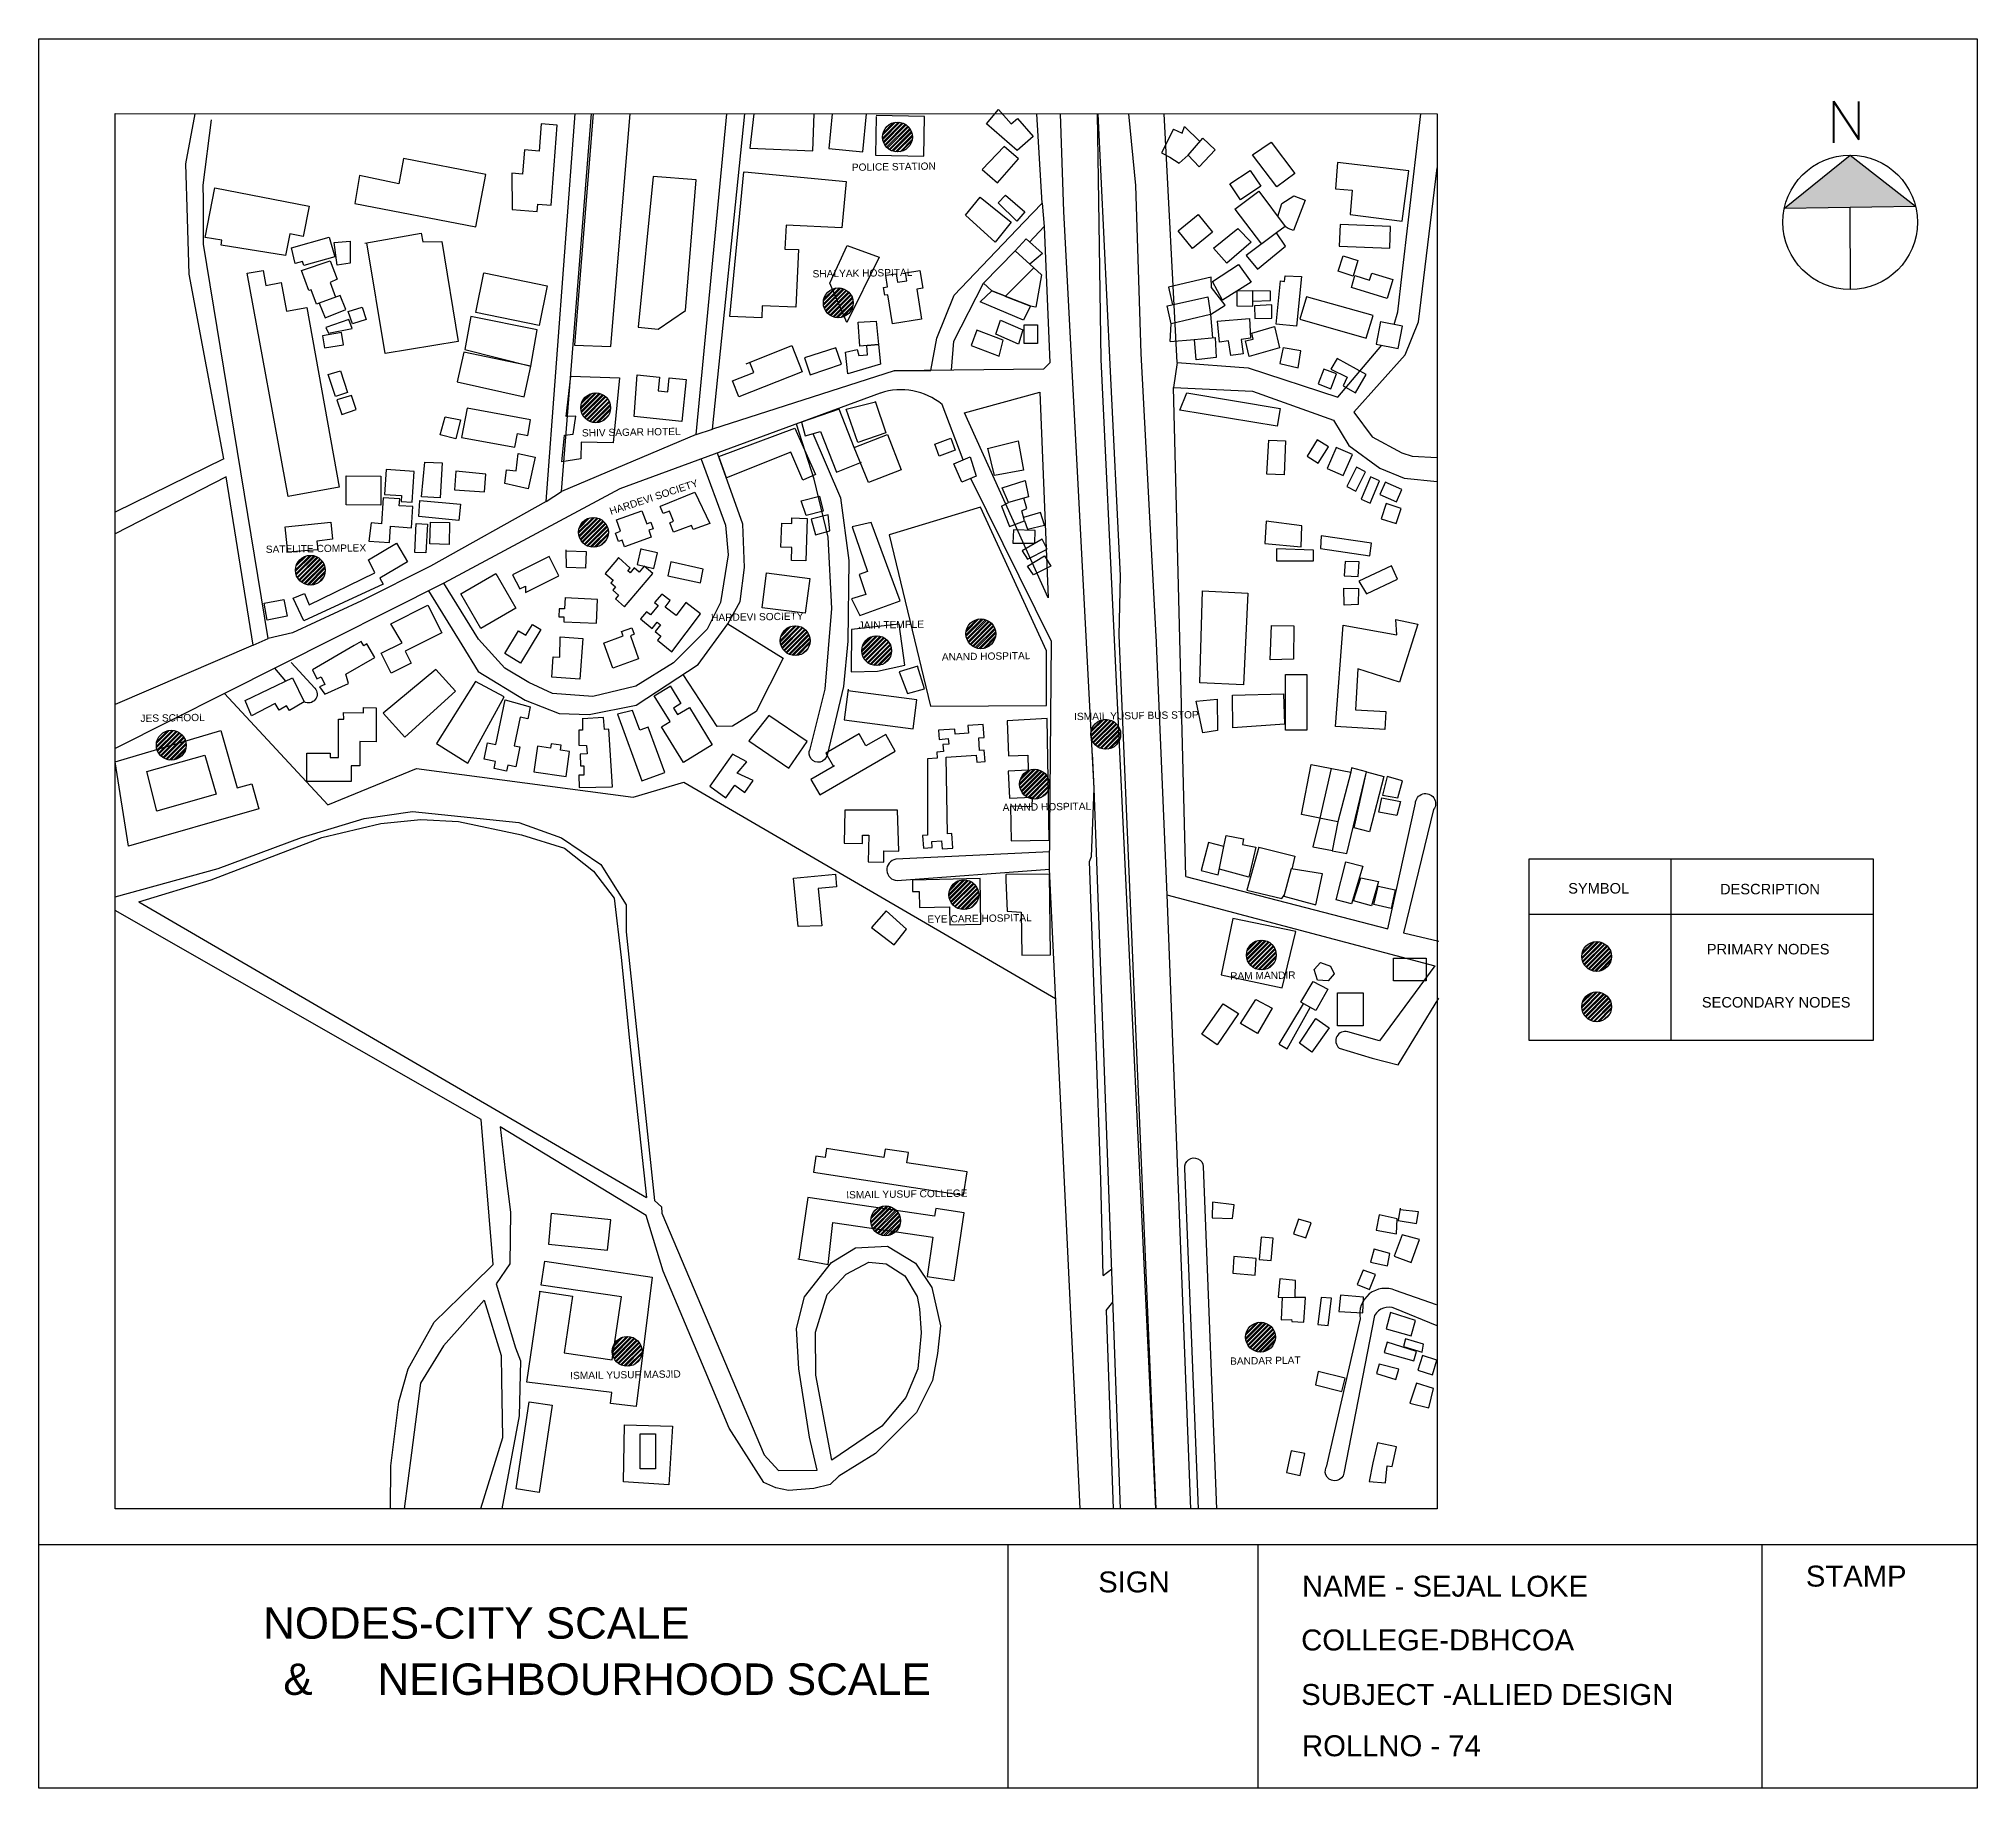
# Model space of a CAD drawing. Header units: millimetres. Extents: x -75360 to 914439, y -5036 to 71141.
# Drawn here: x 593998 to 631039, y -4384 to 29048 of the extents above; entities that cross this region are included whole.
import ezdxf

# ---------------------------------------------------------------- set-up
doc = ezdxf.new("R2010")
doc.units = ezdxf.units.MM
doc.styles.get("Standard").update_dxf_attribs({"font": 'arial.ttf'})
pattern_1 = [(45, (30456.24, 1817.395), (-42.43171, 42.43171), []), (45, (30484.53, 1817.395), (-42.43171, 42.43171), [])]

msp = doc.modelspace()

# ---------------------------------------------------------------- texts
for s, height, rotation, p in [('POLICE STATION', 138.83, 0.8943, (609535, 26522)), ('SHALYAK HOSPITAL', 138.83, 0.8943, (608785, 24486)), ('SHIV SAGAR HOTEL', 138.83, 0.8943, (604378, 21447)), ('HARDEVI SOCIETY', 138.83, 18.2329, (604931, 19947)), ('SATELITE COMPLEX', 138.83, 0.8943, (598337, 19222)), ('HARDEVI SOCIETY', 138.83, 0.8943, (606845, 17919)), ('JAIN TEMPLE', 138.83, 0.8943, (609664, 17773)), ('ANAND HOSPITAL', 138.83, 0.8943, (611256, 17166)), ('JES SCHOOL', 138.8, 0.8943, (595942, 15992)), ('ISMAIL YUSUF BUS STOP ', 138.83, 0.8943, (613783, 16026)), ('ANAND HOSPITAL', 138.83, 0.8943, (612417, 14289)), ('EYE CARE HOSPITAL', 138.83, 0.8943, (610979, 12154)), ('RAM MANDIR', 138.8, 0.8943, (616764, 11068)), ('ISMAIL YUSUF COLLEGE', 138.83, 0.8943, (609429, 6885)), ('BANDAR PLAT', 138.83, 0.8943, (616763, 3708)), ('ISMAIL YUSUF MASJID', 138.83, 0.8943, (604154, 3432))]:
    msp.add_text(s, height=height, rotation=rotation).set_placement(p)
at = {"attachment_point": 1}
for s, insert, char_height in [('SYMBOL', (623223, 12913), 200), ('DESCRIPTION', (626124, 12898), 200), ('PRIMARY NODES', (625872, 11750), 200), ('SECONDARY NODES', (625777, 10735), 200), ('SIGN', (614242, -242), 400), ('NAME - SEJAL LOKE', (618137, -324), 400), ('STAMP', (627764, -131), 400), ('NODES-CITY SCALE ', (598286, -927), 600), ('COLLEGE-DBHCOA', (618121, -1351), 400), ('\\pi-388.81,l988.8,t988.8;&^INEIGHBOURHOOD SCALE', (598071, -2000), 600), ('SUBJECT -ALLIED DESIGN', (618121, -2393), 400), ('ROLLNO - 74', (618137, -3373), 400)]:
    msp.add_mtext(s, dxfattribs=dict(at, insert=insert, char_height=char_height))

# ---------------------------------------------------------------- hatches: boundary and pattern name
at = {"true_color": 0x991b1e}
h = msp.add_hatch(dxfattribs=at)
h.set_pattern_fill('ANSI32', color=244, scale=6.3)
h.set_pattern_definition([(45, (17096.5, 17475.76), (-42.43171, 42.43171), []), (45, (17124.79, 17475.76), (-42.43171, 42.43171), [])])
h.paths.add_polyline_path([(610691, 27170, 1), (610121, 27170, 1)])
at = {"true_color": 0x000000}
h = msp.add_hatch(color=18, dxfattribs=at)
h.dxf.hatch_style = 1
h.paths.add_polyline_path([(628611, 26825), (627355, 25809), (629858, 25851)])
at = {"true_color": 0x991b1e}
h = msp.add_hatch(dxfattribs=at)
h.set_pattern_fill('ANSI32', color=244, scale=6.3)
h.set_pattern_definition([(45, (15965.776, 14307.815), (-42.43171, 42.43171), []), (45, (15994.064, 14307.815), (-42.43171, 42.43171), [])])
h.paths.add_polyline_path([(609561, 24002, 1), (608990, 24002, 1)])
h = msp.add_hatch()
h.set_pattern_fill('ANSI32', color=6, scale=6.3)
h.set_pattern_definition([(45, (11330.5, 13265.31), (-42.43171, 42.43171), []), (45, (11358.787, 13265.31), (-42.43171, 42.43171), [])])
h.paths.add_polyline_path([(604925, 21996, 1), (604355, 21996, 1)])
h = msp.add_hatch()
h.set_pattern_fill('ANSI32', color=6, scale=6.3)
h.set_pattern_definition([(45, (11287.78, 10884.837), (-42.43171, 42.43171), []), (45, (11316.07, 10884.837), (-42.43171, 42.43171), [])])
h.paths.add_polyline_path([(604883, 19616, 1), (604312, 19616, 1)])
h = msp.add_hatch()
h.set_pattern_fill('ANSI32', color=6, scale=6.3)
h.set_pattern_definition([(45, (5878.07, 10159.463), (-42.43171, 42.43171), []), (45, (5906.36, 10159.463), (-42.43171, 42.43171), [])])
h.paths.add_polyline_path([(599473, 18891, 1), (598903, 18891, 1)])
h = msp.add_hatch()
h.set_pattern_fill('ANSI32', color=6, scale=6.3)
h.set_pattern_definition([(45, (15143.464, 8813.58), (-42.43171, 42.43171), []), (45, (15171.75, 8813.58), (-42.43171, 42.43171), [])])
h.paths.add_polyline_path([(608738, 17545, 1), (608168, 17545, 1)])
h = msp.add_hatch(dxfattribs=at)
h.set_pattern_fill('ANSI32', color=244, scale=6.3)
h.set_pattern_definition([(45, (18689.687, 7983.12), (-42.43171, 42.43171), []), (45, (18717.974, 7983.12), (-42.43171, 42.43171), [])])
h.paths.add_polyline_path([(612285, 17677, 1), (611714, 17677, 1)])
h = msp.add_hatch()
h.set_pattern_fill('ANSI32', color=6, scale=6.3)
h.set_pattern_definition([(45, (16698.664, 8622.45), (-42.43171, 42.43171), []), (45, (16726.95, 8622.45), (-42.43171, 42.43171), [])])
h.paths.add_polyline_path([(610294, 17354, 1), (609723, 17354, 1)])
h = msp.add_hatch(dxfattribs=at)
h.set_pattern_fill('ANSI32', color=244, scale=6.3)
h.set_pattern_definition([(45, (21076.66, 6062.557), (-42.43171, 42.43171), []), (45, (21104.946, 6062.557), (-42.43171, 42.43171), [])])
h.paths.add_polyline_path([(614672, 15756, 1), (614101, 15756, 1)])
h = msp.add_hatch(dxfattribs=at)
h.set_pattern_fill('ANSI32', color=244, scale=6.3)
h.set_pattern_definition([(45, (3220.11, 5852.61), (-42.43171, 42.43171), []), (45, (3248.4, 5852.61), (-42.43171, 42.43171), [])])
h.paths.add_polyline_path([(596815, 15547, 1), (596245, 15547, 1)])
h = msp.add_hatch()
h.set_pattern_fill('ANSI32', color=6, scale=6.3)
h.set_pattern_definition([(45, (19714.09, 6072.34), (-42.43171, 42.43171), []), (45, (19742.377, 6072.34), (-42.43171, 42.43171), [])])
h.paths.add_polyline_path([(613309, 14803, 1), (612739, 14803, 1)])
h = msp.add_hatch()
h.set_pattern_fill('ANSI32', color=6, scale=6.3)
h.set_pattern_definition([(45, (18363.286, 3959.815), (-42.43171, 42.43171), []), (45, (18391.574, 3959.815), (-42.43171, 42.43171), [])])
h.paths.add_polyline_path([(611958, 12691, 1), (611388, 12691, 1)])
h = msp.add_hatch()
h.set_pattern_fill('ANSI32', color=6, scale=6.3)
h.set_pattern_definition([(45, (24050.6, 2806.994), (-42.43171, 42.43171), []), (45, (24078.886, 2806.994), (-42.43171, 42.43171), [])])
h.paths.add_polyline_path([(617646, 11538, 1), (617075, 11538, 1)])
h = msp.add_hatch(dxfattribs=at)
h.set_pattern_fill('ANSI32', color=244, scale=6.3)
h.set_pattern_definition(pattern_1)
h.paths.add_polyline_path([(624051, 11511, 1), (623481, 11511, 1)])
h = msp.add_hatch()
h.set_pattern_fill('ANSI32', color=6, scale=6.3)
h.set_pattern_definition(pattern_1)
h.paths.add_polyline_path([(624051, 10549, 1), (623481, 10549, 1)])
h = msp.add_hatch(dxfattribs=at)
h.set_pattern_fill('ANSI32', color=244, scale=6.3)
h.set_pattern_definition([(45, (16870.745, -3235.1), (-42.43171, 42.43171), []), (45, (16899.03, -3235.1), (-42.43171, 42.43171), [])])
h.paths.add_polyline_path([(610466, 6459, 1), (609895, 6459, 1)])
h = msp.add_hatch(dxfattribs=at)
h.set_pattern_fill('ANSI32', color=244, scale=6.3)
h.set_pattern_definition([(45, (24032.956, -5457.6), (-42.43171, 42.43171), []), (45, (24061.243, -5457.6), (-42.43171, 42.43171), [])])
h.paths.add_polyline_path([(617628, 4236, 1), (617057, 4236, 1)])
h = msp.add_hatch()
h.set_pattern_fill('ANSI32', color=6, scale=6.3)
h.set_pattern_definition([(45, (11932.305, -4766.85), (-42.43171, 42.43171), []), (45, (11960.59, -4766.85), (-42.43171, 42.43171), [])])
h.paths.add_polyline_path([(605527, 3964, 1), (604957, 3964, 1)])

# ---------------------------------------------------------------- linework, layer by layer
at = {"color": 18, "lineweight": 211, "true_color": 0x000000}
for p, q in [((628292, 27857), (628292, 27059)), ((628292, 27857), (628776, 27121)), ((628776, 27121), (628776, 27851))]:
    msp.add_line(p, q, dxfattribs=at)
for p, q in [((595455, 27620), (620720, 27612)), ((595455, 957), (595455, 27620)), ((620720, 27612), (620720, 957)), ((613174, 25907), (613212, 25458)), ((598826, 25055), (599548, 25257)), ((599548, 25257), (599654, 24880)), ((598896, 24753), (598826, 25055)), ((599654, 24880), (599060, 24714)), ((599038, 24793), (598896, 24753)), ((599060, 24714), (599038, 24793)), ((615750, 22861), (615678, 22385)), ((609427, 21970), (609986, 22111)), ((606558, 21484), (606872, 21585)), ((597536, 21020), (595455, 19999)), ((597582, 20675), (595455, 19585)), ((603692, 20207), (603985, 20397)), ((612396, 20117), (612526, 20185)), ((598096, 17457), (595455, 16327)), ((598096, 17457), (598380, 17587)), ((596065, 15044), (597174, 15356)), ((597174, 15356), (597385, 14609)), ((596255, 14290), (596065, 15044)), ((597385, 14609), (596255, 14290)), ((625181, 13374), (625181, 9906)), ((622478, 12317), (629049, 12317)), ((620720, 957), (595455, 957)), ((593998, 271), (631039, 271)), ((612518, 271), (612518, -4384)), ((617290, 271), (617290, -4384)), ((626924, 271), (626924, -4384))]:
    msp.add_line(p, q)
at = {"color": 18, "true_color": 0x000000}
for p, q in [((627355, 25809), (628611, 26825)), ((628611, 26825), (629858, 25851)), ((627355, 25809), (629858, 25851)), ((628606, 25830), (628611, 24255))]:
    msp.add_line(p, q, dxfattribs=at)
for points in [[(593998, 29048), (631039, 29048), (631039, -4384), (593998, -4384)], [(612830, 23584), (613082, 23584), (613082, 23223), (612830, 23223)], [(617821, 16898), (618228, 16898), (618228, 15832), (617821, 15832)], [(622478, 13374), (629049, 13374), (629049, 9906), (622478, 9906)], [(619882, 11480), (620506, 11480), (620506, 11042), (619882, 11042)], [(618813, 10813), (619307, 10813), (619307, 10187), (618813, 10187)], [(605487, 2391), (605785, 2391), (605785, 1720), (605487, 1720)]]:
    msp.add_lwpolyline(points, close=True)
for points in [[(597536, 21020), (596872, 24548), (596839, 25614), (596806, 26660), (596989, 27612)], [(597145, 25123), (597143, 25961), (597142, 26249), (597300, 27499)], [(603045, 25783), (603522, 25748), (603532, 25887), (603792, 25868), (603904, 27398), (603598, 27420), (603560, 26902), (603277, 26923), (603243, 26463), (603038, 26478), (603045, 25783)], [(603692, 20207), (604249, 27617)], [(606558, 21484), (603985, 20397), (604557, 27617)], [(604238, 23190), (604931, 23165), (605301, 27617)], [(604593, 27617), (604238, 23190)], [(606558, 21484), (607144, 27616)], [(613195, 22734), (610346, 22700), (606872, 21585), (607490, 27616)], [(607659, 27616), (607583, 26955), (608787, 26905), (608816, 27616)], [(609160, 27616), (609095, 26948), (609742, 26886), (609813, 27615)], [(609998, 27564), (609986, 26822), (610912, 26807), (610925, 27565), (609998, 27580)], [(611487, 24149), (612823, 25542), (613174, 25907), (613069, 27614)], [(612108, 27421), (612340, 27696), (612578, 27421), (612701, 27527), (613002, 27179), (612691, 26910), (612108, 27421)], [(614667, 957), (614165, 14721), (613588, 25746), (613520, 27614)], [(615346, 957), (614298, 22916), (614254, 25944), (614229, 27614)], [(614237, 27614), (614467, 22821), (614660, 18785), (614638, 17647), (615346, 957)], [(614820, 27614), (614953, 26243), (615057, 23033), (615343, 17628)], [(615750, 22861), (615503, 27614)], [(619897, 23588), (619966, 23830), (620051, 24556), (620171, 25586), (620409, 27616)], [(615683, 27321), (615449, 26867), (615608, 26785), (615791, 26669), (615964, 26824)], [(615683, 27321), (615849, 27243), (615890, 27372), (616186, 27085)], [(616240, 27149), (616479, 26923), (616174, 26600), (615964, 26824), (616240, 27149)], [(617192, 26830), (617548, 27074), (617997, 26476), (617657, 26220), (617192, 26830)], [(600124, 26434), (600039, 25901), (602350, 25454), (602543, 26453), (600969, 26758), (600876, 26277), (600124, 26434)], [(612023, 26550), (612318, 26294), (612719, 26755), (612447, 26991), (612023, 26550)], [(618815, 26684), (618776, 26180), (619092, 26154), (619056, 25690), (620052, 25559), (620178, 26522), (618815, 26684)], [(605450, 23536), (605836, 23498), (606358, 23858), (606559, 26349), (605737, 26415), (605450, 23536)], [(607486, 26506), (609427, 26317), (609342, 25437), (608277, 25484), (608257, 25030), (608514, 25018), (608466, 23919), (607824, 23947), (607814, 23714), (607205, 23741), (607473, 26507)], [(616756, 26273), (617149, 26533), (617350, 26228), (616958, 25969), (616756, 26273)], [(620360, 23641), (620720, 26580)], [(597364, 26202), (599164, 25846), (599050, 25271), (598795, 25322), (598713, 24906), (597482, 25105), (597497, 25198), (597176, 25250), (597364, 26202)], [(611704, 25674), (611985, 26022), (612581, 25542), (612272, 25159), (611704, 25674)], [(612332, 25913), (612473, 26056), (612837, 25738), (612686, 25565), (612332, 25913)], [(616853, 25794), (617313, 26136), (617816, 25460), (617650, 25340)], [(617677, 25648), (617754, 25902), (617982, 26045), (618194, 25966), (617977, 25385), (617875, 25423), (617816, 25460)], [(615770, 25380), (616152, 25690), (616426, 25352), (616043, 25042), (615769, 25380)], [(616853, 25794), (617360, 25122)], [(600227, 25141), (601305, 25335), (601335, 25169), (601702, 25175), (602015, 23264), (600615, 23035), (600269, 25148)], [(612864, 25223), (612656, 24995)], [(612864, 25223), (613175, 24942), (612933, 24742)], [(612932, 25162), (613212, 25458), (613318, 22852), (613195, 22734)], [(616446, 25043), (616911, 25421), (617162, 25163), (616702, 24757), (616446, 25043)], [(617071, 24904), (617283, 24643), (617823, 25084), (617650, 25340), (617071, 24904)], [(618864, 25499), (618847, 25086), (619812, 25047), (619829, 25458), (618864, 25499)], [(603692, 20207), (601481, 18972), (600167, 18305), (598846, 17697), (598380, 17587), (597145, 25123)], [(599642, 25154), (599951, 25179), (599951, 24760), (599701, 24723), (599642, 25154)], [(610058, 24877), (609439, 23624), (609112, 24379), (609443, 25100), (610058, 24877)], [(612656, 24995), (613009, 24673), (612468, 24131), (612210, 24232), (612051, 24375), (612656, 24995)], [(618925, 24898), (619206, 24810), (619114, 24514), (618827, 24604), (618925, 24898)], [(599122, 23911), (599736, 20476), (598761, 20302), (597982, 24566), (598285, 24621), (598337, 24334), (598630, 24387), (598730, 23841), (599122, 23911)], [(599358, 23993), (599308, 23974), (599203, 24252), (599159, 24238), (599017, 24620), (599567, 24804), (599700, 24453), (599563, 24388)], [(602512, 24572), (603711, 24329), (603557, 23571), (602351, 23815), (602505, 24574)], [(610191, 24527), (610381, 24558), (610407, 24396), (610583, 24424), (610559, 24577), (610835, 24621), (610889, 24282), (610774, 24263), (610866, 23687), (610313, 23599), (610224, 24156), (610164, 24146), (610140, 24297), (610217, 24309), (610182, 24526)], [(613009, 24673), (613161, 24537), (613049, 23919), (612944, 23938), (612462, 24125), (613009, 24673)], [(616388, 23778), (616666, 23954), (616407, 24294), (616403, 24493), (615585, 24302), (615661, 23964)], [(616425, 24409), (616921, 24731), (617168, 24399), (616618, 24052), (616425, 24409)], [(618124, 24502), (618029, 23556), (617645, 23595), (617728, 24420), (617805, 24412), (617816, 24519), (618124, 24502)], [(619149, 24522), (619428, 24437), (619468, 24569), (619875, 24446), (619766, 24086), (619080, 24294), (619149, 24522)], [(599358, 23993), (599469, 23714), (599865, 23872), (599757, 24144), (599358, 23993)], [(599563, 24388), (599669, 24110)], [(610346, 22700), (611041, 22708), (611159, 23329), (611487, 24149)], [(611441, 22713), (611481, 23267), (612051, 24375)], [(612210, 24232), (612948, 23944), (612812, 23671), (611987, 24022), (612210, 24232)], [(615566, 23943), (616337, 24115), (616388, 23778), (615635, 23599), (615558, 23941)], [(616893, 24225), (616890, 23943), (617196, 23940), (617199, 24228), (616893, 24225)], [(617197, 24035), (617537, 24044), (617534, 24227), (617199, 24228)], [(618220, 24117), (618092, 23689), (619363, 23326), (619497, 23757), (618220, 24117)], [(599911, 23833), (600175, 23919), (600252, 23683), (599994, 23599), (599911, 23833)], [(602256, 23740), (602139, 23111), (603403, 22788), (603524, 23484), (602256, 23740)], [(616388, 23778), (616427, 23332)], [(617229, 23944), (617235, 23700), (617563, 23707), (617557, 23964), (617229, 23944)], [(599421, 23373), (599461, 23139), (599824, 23200), (599785, 23435), (599421, 23373)], [(599486, 23533), (599536, 23420), (599986, 23508), (599925, 23686), (599486, 23533)], [(609656, 23632), (609999, 23654), (610042, 23206), (609689, 23172), (609656, 23632)], [(611925, 23477), (611817, 23183), (612352, 22985), (612424, 23291), (611925, 23477)], [(612375, 23668), (612803, 23486), (612720, 23210), (612284, 23403), (612375, 23668)], [(615619, 23262), (615635, 23599)], [(616075, 23301), (616479, 23336), (616496, 22954), (616115, 22914), (616081, 23301)], [(616515, 23649), (617131, 23705), (617153, 23323), (616974, 23298), (617012, 23028), (616774, 22994), (616735, 23273), (616559, 23248), (616523, 23650)], [(617177, 23420), (617611, 23548), (617707, 23141), (617124, 22973), (617059, 23275), (617202, 23306), (617177, 23420)], [(619129, 21915), (620105, 23005), (620360, 23641)], [(619637, 23642), (619552, 23213), (619975, 23130), (620059, 23556), (619636, 23639)], [(602121, 23059), (601996, 22490), (603274, 22207), (603403, 22788), (602121, 23059)], [(607515, 22836), (608385, 23183), (608585, 22684), (607378, 22202), (607254, 22511), (607660, 22673), (607584, 22863)], [(608630, 22950), (608737, 22628), (609335, 22828), (609229, 23144), (608630, 22950)], [(609413, 23058), (609639, 23112), (609667, 22992), (609836, 23010), (609818, 23183), (610042, 23206), (610081, 22827), (609460, 22645), (609413, 23058)], [(615619, 23262), (616081, 23303)], [(615750, 22861), (617109, 22762), (618821, 22196), (619661, 23191)], [(617777, 23150), (617712, 22842), (618061, 22759), (618117, 23085), (617775, 23143)], [(599530, 22629), (599763, 22705), (599899, 22287), (599665, 22211), (599530, 22629)], [(604166, 22600), (605098, 22565), (604977, 21324), (604364, 21336), (604358, 21018), (603996, 20960), (604046, 21472), (604209, 21491), (604260, 21836), (604073, 21828), (604166, 22600)], [(605434, 22626), (605861, 22583), (605835, 22322), (606020, 22303), (606047, 22568), (606367, 22536), (606286, 21735), (605373, 21827), (605434, 22626)], [(618552, 22735), (618443, 22451), (618687, 22357), (618798, 22643), (618552, 22735)], [(618810, 22939), (618690, 22731), (618999, 22584), (618920, 22418), (619159, 22280), (619365, 22634), (618810, 22939)], [(610076, 22275), (605101, 20444), (601737, 18643), (595455, 15482)], [(599694, 22146), (599791, 21869), (600066, 21965), (599974, 22229), (599694, 22146)], [(611686, 21897), (613129, 22292), (613287, 18365), (611686, 21897)], [(615915, 13041), (615678, 22385), (617190, 22311), (618737, 21762), (619029, 21277), (619621, 20843), (620091, 20649), (620716, 20585)], [(615933, 22279), (617720, 21983), (617664, 21644), (615804, 21953), (615933, 22279)], [(602181, 21991), (602078, 21430), (603097, 21243), (603145, 21504), (603341, 21468), (603396, 21766), (602181, 21989)], [(609576, 21239), (610218, 21486), (610480, 20808), (609850, 20565), (609576, 21239), (609295, 21968), (608570, 21720), (608640, 21460), (608933, 21543), (609241, 20764), (609721, 20956)], [(609982, 22125), (610187, 21519), (609652, 21330), (609427, 21970)], [(619129, 21915), (619478, 21442), (620041, 21133), (620242, 21072), (620720, 21043)], [(601765, 21825), (602059, 21763), (601965, 21400), (601665, 21478), (601765, 21825)], [(606993, 21062), (608447, 21604), (608838, 20719), (608595, 20610), (608371, 21147), (607137, 20656), (606993, 21062)], [(601446, 18496), (602079, 17464), (602393, 16954), (603290, 16411), (603941, 16153), (604514, 16134), (605414, 16313), (606601, 17087), (607165, 17864), (607398, 18296), (607486, 18944), (607452, 19769), (606969, 21131)], [(602937, 20809), (603119, 20788), (603158, 21125), (603483, 21051), (603348, 20450), (602902, 20550), (602933, 20809)], [(611120, 21301), (611424, 21415), (611510, 21183), (611206, 21069), (611120, 21301)], [(612126, 21219), (612714, 21365), (612815, 20801), (612263, 20702), (612134, 21221)], [(617502, 21376), (617820, 21365), (617797, 20713), (617466, 20725), (617502, 21376)], [(618426, 21386), (618233, 21073), (618448, 20940), (618640, 21251), (618425, 21384)], [(618785, 21217), (618617, 20834), (618926, 20699), (619102, 21102), (618792, 21238), (618785, 21217)], [(600604, 20340), (600927, 20320), (600920, 20205), (601135, 20192), (601172, 20781), (600638, 20814), (600604, 20340)], [(601372, 20959), (601705, 20941), (601668, 20277), (601310, 20296), (601372, 20959)], [(606656, 21016), (607122, 19751), (607170, 19184), (607024, 18277), (606767, 17764), (606128, 17124), (605405, 16679), (604586, 16476), (603816, 16534), (603365, 16747), (602905, 17018), (602403, 17575), (601737, 18643)], [(601969, 20785), (601942, 20429), (602516, 20387), (602541, 20725), (601969, 20785)], [(611483, 20924), (611793, 21059), (611910, 20690), (611639, 20576), (611483, 20924)], [(619176, 20859), (618991, 20490), (619162, 20403), (619349, 20774), (619177, 20860)], [(598096, 17457), (597582, 20675)], [(599877, 20693), (600535, 20690), (600532, 20136), (599870, 20139), (599873, 20693)], [(605876, 20114), (606534, 20386), (606822, 19785), (606500, 19667), (606471, 19745), (606128, 19620), (606056, 19799), (606128, 19827), (606051, 20021), (605930, 19973), (605872, 20112)], [(613311, 13181), (613350, 17531), (611807, 20647)], [(612409, 20468), (612848, 20605), (612912, 20293), (612526, 20185), (612409, 20468)], [(619443, 20671), (619264, 20247), (619439, 20173), (619619, 20601), (619444, 20675)], [(619730, 20580), (619623, 20338), (619941, 20197), (620046, 20436), (619728, 20576)], [(601147, 20107), (600887, 20125), (600896, 20253), (600582, 20274), (600549, 19781), (600349, 19795), (600302, 19450)], [(600302, 19450), (600697, 19419), (600722, 19734), (601120, 19702), (601147, 20107)], [(601277, 20226), (602054, 20152), (602025, 19843), (601258, 19916), (601277, 20226)], [(605039, 19853), (605524, 20029), (605614, 19780), (605691, 19807), (605736, 19685), (605655, 19656), (605703, 19525), (605190, 19338), (605144, 19464), (605076, 19439), (605017, 19602), (605114, 19638), (605039, 19853)], [(608564, 20215), (608915, 20304), (608987, 20019), (608663, 19937), (608564, 20215)], [(611995, 20097), (610245, 19568), (611039, 16295), (613257, 16305), (613252, 17352), (611995, 20097)], [(612396, 20117), (612548, 19727), (612832, 19837), (612780, 20025), (612876, 20068), (612820, 20268)], [(619746, 20166), (619651, 19876), (619937, 19782), (620032, 20072), (619746, 20166)], [(598714, 19719), (599578, 19810), (599612, 19482), (599310, 19450), (599328, 19284), (598758, 19239), (598708, 19719)], [(601208, 19786), (601425, 19774), (601396, 19221), (601181, 19232), (601208, 19786)], [(601483, 19812), (601848, 19804), (601839, 19386), (601471, 19394), (601481, 19812)], [(608195, 19788), (608385, 19782), (608388, 19892), (608679, 19883), (608653, 19068), (608379, 19077), (608387, 19326), (608179, 19332), (608194, 19788)], [(608757, 19867), (608837, 19571), (609116, 19646), (609081, 19948), (608757, 19867)], [(609804, 18428), (609526, 18344), (609687, 18027), (610455, 18308), (609906, 19805), (609538, 19718), (609836, 18867), (609673, 18812), (609804, 18428)], [(612621, 19663), (612612, 19411), (613034, 19409), (613035, 19650), (612621, 19663)], [(612832, 19837), (612888, 19678), (613213, 19755), (613141, 19992), (612815, 19901)], [(617452, 19826), (617429, 19403), (618122, 19337), (618131, 19742), (617452, 19826)], [(598859, 18358), (599074, 18448), (599165, 18233), (600422, 18843), (600301, 19092), (600833, 19410), (601046, 19053), (600517, 18737), (600580, 18623), (599066, 17926), (598859, 18358)], [(604080, 19265), (604461, 19250), (604448, 18928), (604084, 18942), (604076, 19284)], [(605505, 19305), (605435, 19001), (605752, 18927), (605821, 19221), (605503, 19295)], [(612788, 19265), (612888, 19100), (613268, 19295), (613172, 19483), (612788, 19265)], [(617648, 19303), (617648, 19068), (618355, 19068), (618355, 19277), (617648, 19303)], [(618501, 19547), (618490, 19309), (619430, 19168), (619466, 19410), (618501, 19547)], [(603052, 18806), (603189, 18533), (603300, 18589), (603301, 18465), (603934, 18782), (603748, 19154), (603052, 18806)], [(605042, 19089), (604822, 18830), (604973, 18701), (604929, 18650), (605019, 18574), (604966, 18512), (605078, 18416), (605016, 18344), (605191, 18195), (605731, 18828), (605565, 18970), (605469, 18857), (605376, 18936), (605298, 18844), (605253, 18880), (605301, 18934), (605077, 19134), (605042, 19089)], [(606078, 19053), (606020, 18785), (606640, 18650), (606696, 18912), (606078, 19053)], [(612891, 18967), (613217, 19164), (613334, 18970), (613007, 18804), (612891, 18967)], [(618963, 19061), (618945, 18787), (619209, 18770), (619227, 19051), (618963, 19061)], [(619224, 18684), (619366, 18441), (619962, 18719), (619844, 18973), (619224, 18684)], [(602063, 18443), (602730, 18830), (603115, 18168), (602447, 17781), (602063, 18443)], [(607905, 18841), (608729, 18735), (608643, 18069), (607818, 18175), (607904, 18841)], [(618934, 18549), (619216, 18544), (619210, 18235), (618939, 18222), (618934, 18549)], [(598308, 18259), (598679, 18335), (598745, 18015), (598364, 17937), (598308, 18259)], [(600728, 17868), (601432, 18222), (601698, 17692), (601000, 17342), (601113, 17116), (600734, 16926), (600542, 17308), (600939, 17507), (600728, 17868)], [(604056, 18371), (604047, 18151), (603943, 18155), (603936, 18004), (604034, 18000), (604030, 17903), (604657, 17877), (604676, 18335), (604056, 18361)], [(605765, 18276), (605834, 18219), (605685, 18037), (605609, 18099), (605497, 17962), (605721, 17779), (605817, 17896), (605880, 17845), (605779, 17721), (605886, 17634), (605821, 17555), (606092, 17333), (606644, 18060), (606364, 18273), (606178, 18029), (605970, 18187), (606063, 18310), (605904, 18431), (605765, 18276)], [(616232, 18495), (617104, 18453), (617020, 16702), (616186, 16741), (616232, 18495)], [(603167, 17736), (603308, 17651), (603432, 17855), (603590, 17759), (603201, 17118), (602905, 17297), (603167, 17736)], [(604786, 17496), (605166, 17637), (605135, 17721), (605330, 17793), (605377, 17668), (605302, 17638), (605460, 17199), (604969, 17019), (604794, 17499)], [(607165, 17864), (608224, 17213), (607706, 16194), (607252, 15910), (606961, 15902), (606312, 16898)], [(609519, 16952), (610024, 16965), (610546, 17075), (610438, 17860), (609530, 17758), (609519, 16952)], [(617556, 17833), (617980, 17828), (617972, 17194), (617531, 17179), (617556, 17833)], [(618926, 17840), (619946, 17656), (619927, 17953), (620348, 17863), (619998, 16754), (619205, 17004), (619158, 16226), (619740, 16191), (619719, 15849), (618774, 15906), (618926, 17840)], [(599229, 16989), (599311, 16815), (599394, 16854), (599463, 16709), (599363, 16662), (599463, 16522), (599914, 16729), (599868, 16907), (600419, 17226), (600269, 17484), (600208, 17448), (600161, 17529), (600025, 17450), (599229, 16989)], [(603958, 17616), (604392, 17585), (604338, 16808), (603799, 16846), (603826, 17239), (603952, 17230), (603958, 17616)], [(615342, 17648), (615555, 12691)], [(610796, 17058), (610441, 16950), (610600, 16535), (610924, 16623), (610792, 17057)], [(597943, 16401), (598848, 16835), (599069, 16375), (598789, 16210), (598734, 16303), (598591, 16219), (598517, 16345), (598060, 16111), (597943, 16401)], [(598720, 16773), (598506, 17017)], [(600581, 16158), (600991, 15702), (601963, 16578), (601585, 16997), (600581, 16158)], [(601599, 15582), (602196, 15207), (602888, 16470), (602345, 16768), (601599, 15582)], [(606061, 16681), (606268, 16344), (606128, 16258), (606205, 16133), (606430, 16271), (606868, 15558), (606316, 15219), (605900, 15898), (606062, 15998), (605759, 16492), (606063, 16679)], [(597549, 16536), (599520, 14408), (601218, 15100), (605356, 14554), (606325, 14844), (613429, 10709)], [(603390, 16281), (603341, 16052), (603195, 16083), (603080, 15538), (603192, 15514), (603111, 15133), (602963, 15164), (602938, 15049), (602699, 15100), (602728, 15236), (602509, 15283), (602574, 15593), (602732, 15560), (602913, 16414), (603390, 16281)], [(609462, 16620), (609385, 16033), (610704, 15861), (610776, 16415), (609458, 16587)], [(616115, 16389), (616513, 16425), (616519, 15831), (616243, 15785), (616115, 16389)], [(616807, 16504), (617785, 16528), (617799, 15948), (616813, 15882), (616807, 16504)], [(599823, 16174), (600200, 16164), (600204, 16269), (600446, 16260), (600442, 15615), (600136, 15617), (600136, 15152), (599970, 15152), (599970, 14854), (599120, 14854), (599120, 15395), (599566, 15395), (599566, 15310), (599727, 15310), (599727, 16044), (599826, 16044), (599823, 16174)], [(604391, 16064), (604391, 15836), (604315, 15836), (604315, 15546), (604466, 15540), (604474, 15381), (604343, 15375), (604349, 15152), (604412, 15154), (604416, 14977), (604320, 14974), (604326, 14738), (604962, 14753), (604889, 15855), (604806, 15849), (604790, 16078), (604391, 16052)], [(605058, 16141), (605522, 14869), (605958, 15028), (605644, 15891), (605482, 15832), (605343, 16211), (605058, 16141)], [(607949, 16116), (607565, 15631), (608333, 15109), (608678, 15617), (607949, 16116)], [(611337, 15320), (611912, 15359), (611921, 15224), (612080, 15235), (612065, 15450), (611974, 15444), (611958, 15689), (612060, 15696), (612043, 15945), (611754, 15925), (611764, 15776), (611507, 15759), (611501, 15856), (611191, 15835), (611205, 15659), (611377, 15673), (611385, 15569), (611273, 15559), (611284, 15425), (611159, 15414), (611162, 15298), (610979, 15289), (610982, 13831), (610885, 13824), (610902, 13582), (611070, 13594), (611062, 13708), (611248, 13721), (611259, 13565), (611464, 13580), (611444, 13858), (611365, 13852), (611337, 15320)], [(612504, 16011), (612528, 15343), (612895, 15357), (612905, 15068), (612522, 15054), (612546, 14535), (612983, 14555), (612974, 14367), (612565, 14382), (612576, 13719), (613307, 13732), (613268, 16060), (612504, 16011)], [(597474, 15826), (597788, 14731), (598068, 14811), (598205, 14329), (595713, 13617), (595455, 15229), (597474, 15826)], [(603531, 15530), (603461, 15041), (604073, 14952), (604142, 15426), (603965, 15452), (603978, 15546), (603787, 15573), (603775, 15488), (603531, 15530)], [(609205, 15154), (608753, 14893), (608921, 14601), (610364, 15434), (610181, 15751), (609804, 15533), (609672, 15762), (609038, 15396)], [(607255, 15376), (606818, 14768), (607128, 14545), (607299, 14783), (607489, 14646), (607652, 14872), (607341, 15013), (607527, 15232), (607255, 15376)], [(609038, 15396), (609184, 15142)], [(614117, 13419), (614165, 14721), (614130, 15387)], [(618311, 15179), (619070, 15035), (618819, 14082), (618129, 14221), (618311, 15179)], [(618696, 15105), (618474, 14151)], [(618819, 14082), (618714, 13527), (618990, 13480), (619368, 15039), (619082, 15114), (619070, 15035)], [(619368, 15039), (619702, 14952), (619425, 13893), (619136, 13969), (619368, 15039)], [(619763, 14949), (619677, 14594), (619969, 14544), (620054, 14864), (619763, 14949)], [(619662, 14544), (620019, 14472), (619947, 14202), (619606, 14266), (619662, 14544)], [(595455, 12649), (597426, 13191), (599016, 13787), (600215, 14144), (601141, 14284), (603174, 14072), (603984, 13778), (604738, 13269), (605222, 12496), (605222, 11980), (605762, 6849), (605899, 6728), (605906, 6606), (607859, 1990), (608133, 1685), (608873, 1693), (608726, 2325), (608520, 3631), (608474, 4402), (608627, 5005), (609148, 5663), (609604, 5945), (610217, 5977), (610754, 5648), (611065, 5185), (611227, 4453), (611174, 3921), (611078, 3409), (610767, 2796), (609989, 2013), (609287, 1581), (609119, 1418), (608807, 1341), (608322, 1308), (608082, 1356), (607856, 1457), (607193, 2498), (606731, 3595), (605930, 5499), (605602, 6561), (602812, 8258), (602913, 7424), (603009, 6625), (602999, 5638), (602736, 5256), (603106, 4031), (603204, 3781), (603175, 2731), (602845, 957)], [(595908, 12552), (597292, 12976), (598538, 13454), (599405, 13787), (600536, 14052), (601298, 14129), (602020, 14089), (603224, 13838), (604045, 13577), (604598, 13139), (604996, 12627), (605125, 11491), (605288, 9904), (605612, 6904)], [(609403, 14307), (609391, 13677), (609736, 13670), (609739, 13828), (609858, 13826)], [(609858, 13826), (609849, 13321), (610143, 13315), (610147, 13527), (610431, 13522), (610410, 14305), (609403, 14307)], [(615915, 13041), (619778, 12038), (620304, 14438)], [(618474, 14150), (618344, 13607), (618716, 13537)], [(620651, 14316), (620078, 11964), (620748, 11801)], [(616643, 13609), (616686, 13825), (617020, 13758), (616999, 13651), (617253, 13601), (617119, 13023), (616557, 13176)], [(614339, 5412), (614293, 7239), (614226, 9077), (614075, 13325), (614117, 13419)], [(616347, 13686), (616211, 13153), (616536, 13070), (616643, 13609), (616347, 13686)], [(617311, 13598), (617084, 12780), (617752, 12620), (617793, 12683)], [(617311, 13598), (617999, 13430), (617939, 13182)], [(608418, 13005), (609220, 13081), (609243, 12843), (608894, 12810), (608961, 12095), (608509, 12086), (608422, 13005)], [(610692, 12967), (610696, 12752), (610821, 12754), (610827, 12449), (611400, 12459), (611406, 12117), (612001, 12127), (611986, 12998), (610692, 12967)], [(612479, 12969), (612500, 12379), (612770, 12360), (612782, 11534), (613332, 11542), (613310, 13086), (612475, 13074), (612479, 12969)], [(613895, 957), (613311, 13181)], [(617930, 13183), (617788, 12665), (618399, 12498), (618531, 13089), (617930, 13183)], [(619082, 12517), (618787, 12594), (618976, 13319), (619299, 13235), (619082, 12517)], [(619261, 13011), (619597, 12944), (619465, 12475), (619123, 12571), (619261, 13011)], [(615555, 12691), (616007, 957)], [(615555, 12691), (620674, 11330)], [(619594, 12856), (619917, 12785), (619839, 12430), (619506, 12504), (619594, 12856)], [(600716, 957), (600725, 1778), (600880, 3002), (601058, 3629), (601554, 4520), (602299, 5251), (602682, 5627), (602454, 8398), (595455, 12386)], [(595908, 12552), (605612, 6904)], [(610193, 12385), (609909, 12067), (610344, 11731), (610576, 12031), (610193, 12385)], [(616817, 12236), (616590, 11157), (617760, 10910), (618021, 11990), (616817, 12236)], [(618369, 11259), (618488, 11393), (618682, 11325), (618749, 11180), (618635, 11046), (618432, 11055), (618369, 11259)], [(618352, 11035), (618628, 10883), (618403, 10476), (618115, 10636), (618352, 11035)], [(616632, 10608), (616926, 10420), (616515, 9825), (616223, 10027), (616632, 10608)], [(617255, 10686), (617567, 10521), (617284, 10040), (616961, 10230), (617255, 10686)], [(617701, 9837), (618165, 10608)], [(617701, 9837), (617853, 9745), (618291, 10538)], [(618401, 10326), (618656, 10144), (618326, 9681), (618086, 9851), (618401, 10326)], [(608802, 7386), (611670, 6947), (611738, 7392), (610585, 7569), (610615, 7763), (610171, 7831), (610146, 7671), (609049, 7839), (609023, 7666), (608849, 7693), (608802, 7386)], [(616249, 7495), (616505, 957)], [(608502, 5730), (609085, 5624), (609172, 6428), (611083, 6146), (610972, 5395), (611491, 5319), (611682, 6613), (611138, 6693), (611117, 6547), (608693, 6905), (608519, 5727)], [(616429, 6813), (616419, 6518), (616808, 6504), (616840, 6762), (616429, 6813)], [(620015, 6698), (619977, 6466), (620326, 6409), (620363, 6632), (620010, 6668)], [(603791, 6596), (603741, 6014), (604868, 5898), (604928, 6477), (603791, 6596)], [(618072, 6488), (617972, 6208), (618212, 6136), (618311, 6419), (618072, 6488)], [(619608, 6575), (619554, 6282), (619941, 6210), (619956, 6497), (619608, 6575)], [(617353, 6146), (617317, 5718), (617550, 5698), (617586, 6126), (617353, 6146)], [(620049, 6190), (619900, 5783), (620223, 5664), (620383, 6099), (620049, 6190)], [(603560, 5117), (604197, 5022), (604036, 3937), (604955, 3800), (605134, 5004), (603601, 5232), (603668, 5687), (605720, 5382), (605413, 2908), (604921, 2969), (604946, 3175), (603323, 3377), (603581, 5114)], [(609152, 1882), (608848, 3510), (608838, 4330), (609061, 5049), (609423, 5437), (609860, 5671), (610190, 5639), (610544, 5410), (610781, 5014), (610829, 4778), (610858, 4317), (610798, 3630), (610568, 3083), (610108, 2536), (609152, 1882)], [(616831, 5775), (616815, 5458), (617243, 5422), (617258, 5736), (616831, 5775)], [(619517, 5923), (619443, 5667), (619767, 5599), (619816, 5832), (619516, 5919)], [(614339, 5412), (614500, 5542)], [(617714, 5347), (617683, 5001), (618003, 4995), (618010, 5321), (617714, 5347)], [(619303, 5518), (619191, 5239), (619424, 5146), (619539, 5431), (619303, 5518)], [(602508, 4945), (601733, 4070), (601291, 3358), (601120, 2026), (600983, 957)], [(602508, 4945), (602833, 3885), (602841, 3428), (602860, 2314), (602436, 957)], [(614394, 4745), (614523, 4902)], [(617759, 5000), (617737, 4564), (617937, 4571), (617939, 4538), (618174, 4525), (618201, 4992), (618003, 4996)], [(618500, 4991), (618440, 4480), (618638, 4457), (618699, 4979), (618500, 4991)], [(618872, 5040), (618838, 4729), (619296, 4703), (619313, 5000), (618872, 5040)], [(614394, 4745), (614529, 957)], [(619828, 4704), (619742, 4395), (620222, 4260), (620305, 4554), (619828, 4704)], [(619762, 4141), (619706, 3940), (620275, 3781), (620326, 3964), (619762, 4141)], [(620114, 4206), (620077, 4057), (620432, 3946), (620460, 4101), (620114, 4206)], [(619613, 3720), (619559, 3540), (619931, 3429), (619989, 3621), (619613, 3720)], [(620439, 3882), (620352, 3603), (620627, 3518), (620714, 3796), (620439, 3882)], [(618443, 3581), (618397, 3325), (618897, 3196), (618962, 3449), (618443, 3581)], [(620323, 3359), (620196, 2971), (620563, 2885), (620649, 3252), (620323, 3359)], [(603370, 2998), (603807, 2933), (603562, 1270), (603120, 1336), (603368, 2998)], [(605192, 2561), (606109, 2532), (606037, 1412), (605170, 1468), (605192, 2561)], [(617931, 2064), (617839, 1648), (618099, 1590), (618192, 2011), (617931, 2064)], [(619491, 1832), (619422, 1479), (619731, 1449), (619763, 1775), (619859, 1766), (619939, 2141), (619576, 2218), (619491, 1832)]]:
    msp.add_lwpolyline(points)
for points in [[(611663, 21003), (611260, 22058, 0.257785), (610084, 22277, 1.046902)], [(608787, 21502), (609315, 20273), (609479, 19080), (609460, 17535), (609373, 16669), (609061, 15356, -1.121354), (608736, 15474), (609025, 16620), (609151, 18162), (609085, 19525), (608813, 20630), (608474, 21685)], [(598822, 17130), (599273, 16637, -0.844105), (599069, 16375)], [(620304, 14438, -1.357059), (620651, 14316, 1.597727)], [(613315, 13512), (610374, 13370, 0.910234), (610401, 12963), (613311, 13181)], [(620674, 11330), (619618, 9901), (619013, 10071, 0.804471), (618846, 9760), (619479, 9568), (619972, 9442), (620748, 10714)], [(616157, 957), (615899, 7460, -1.0475), (616249, 7495, -0.571225)], [(620704, 4852), (619926, 5127, 0.606709), (619249, 4583), (618599, 1752)], [(620721, 4454), (619911, 4785, 0.375622), (619524, 4652), (618937, 1636, -1.147601), (618599, 1752, -0.607742)]]:
    msp.add_lwpolyline(points, format="xyb")
at = {"color": 244, "true_color": 0x991b1e}
for centre in [(610406, 27170), (609275, 24002), (611999, 17677), (614386, 15756), (596530, 15547), (623766, 11511), (610180, 6459), (617343, 4236)]:
    msp.add_circle(centre, 285, dxfattribs=at)
at = {"color": 18, "true_color": 0x000000}
msp.add_circle((628611, 25540), 1285, dxfattribs=at)
at = {"color": 6}
for centre in [(604640, 21996), (604597, 19616), (599188, 18891), (608453, 17545), (610008, 17354), (613024, 14803), (611673, 12691), (617360, 11538), (623766, 10549), (605242, 3964)]:
    msp.add_circle(centre, 285, dxfattribs=at)

msp.set_redraw_order([(e.dxf.handle, doc.entitydb.next_handle()) for e in msp.query("TEXT MTEXT ATTDEF DIMENSION ARC_DIMENSION")])  # texts and dimensions are drawn at this point

doc.saveas('drawing.dxf')
